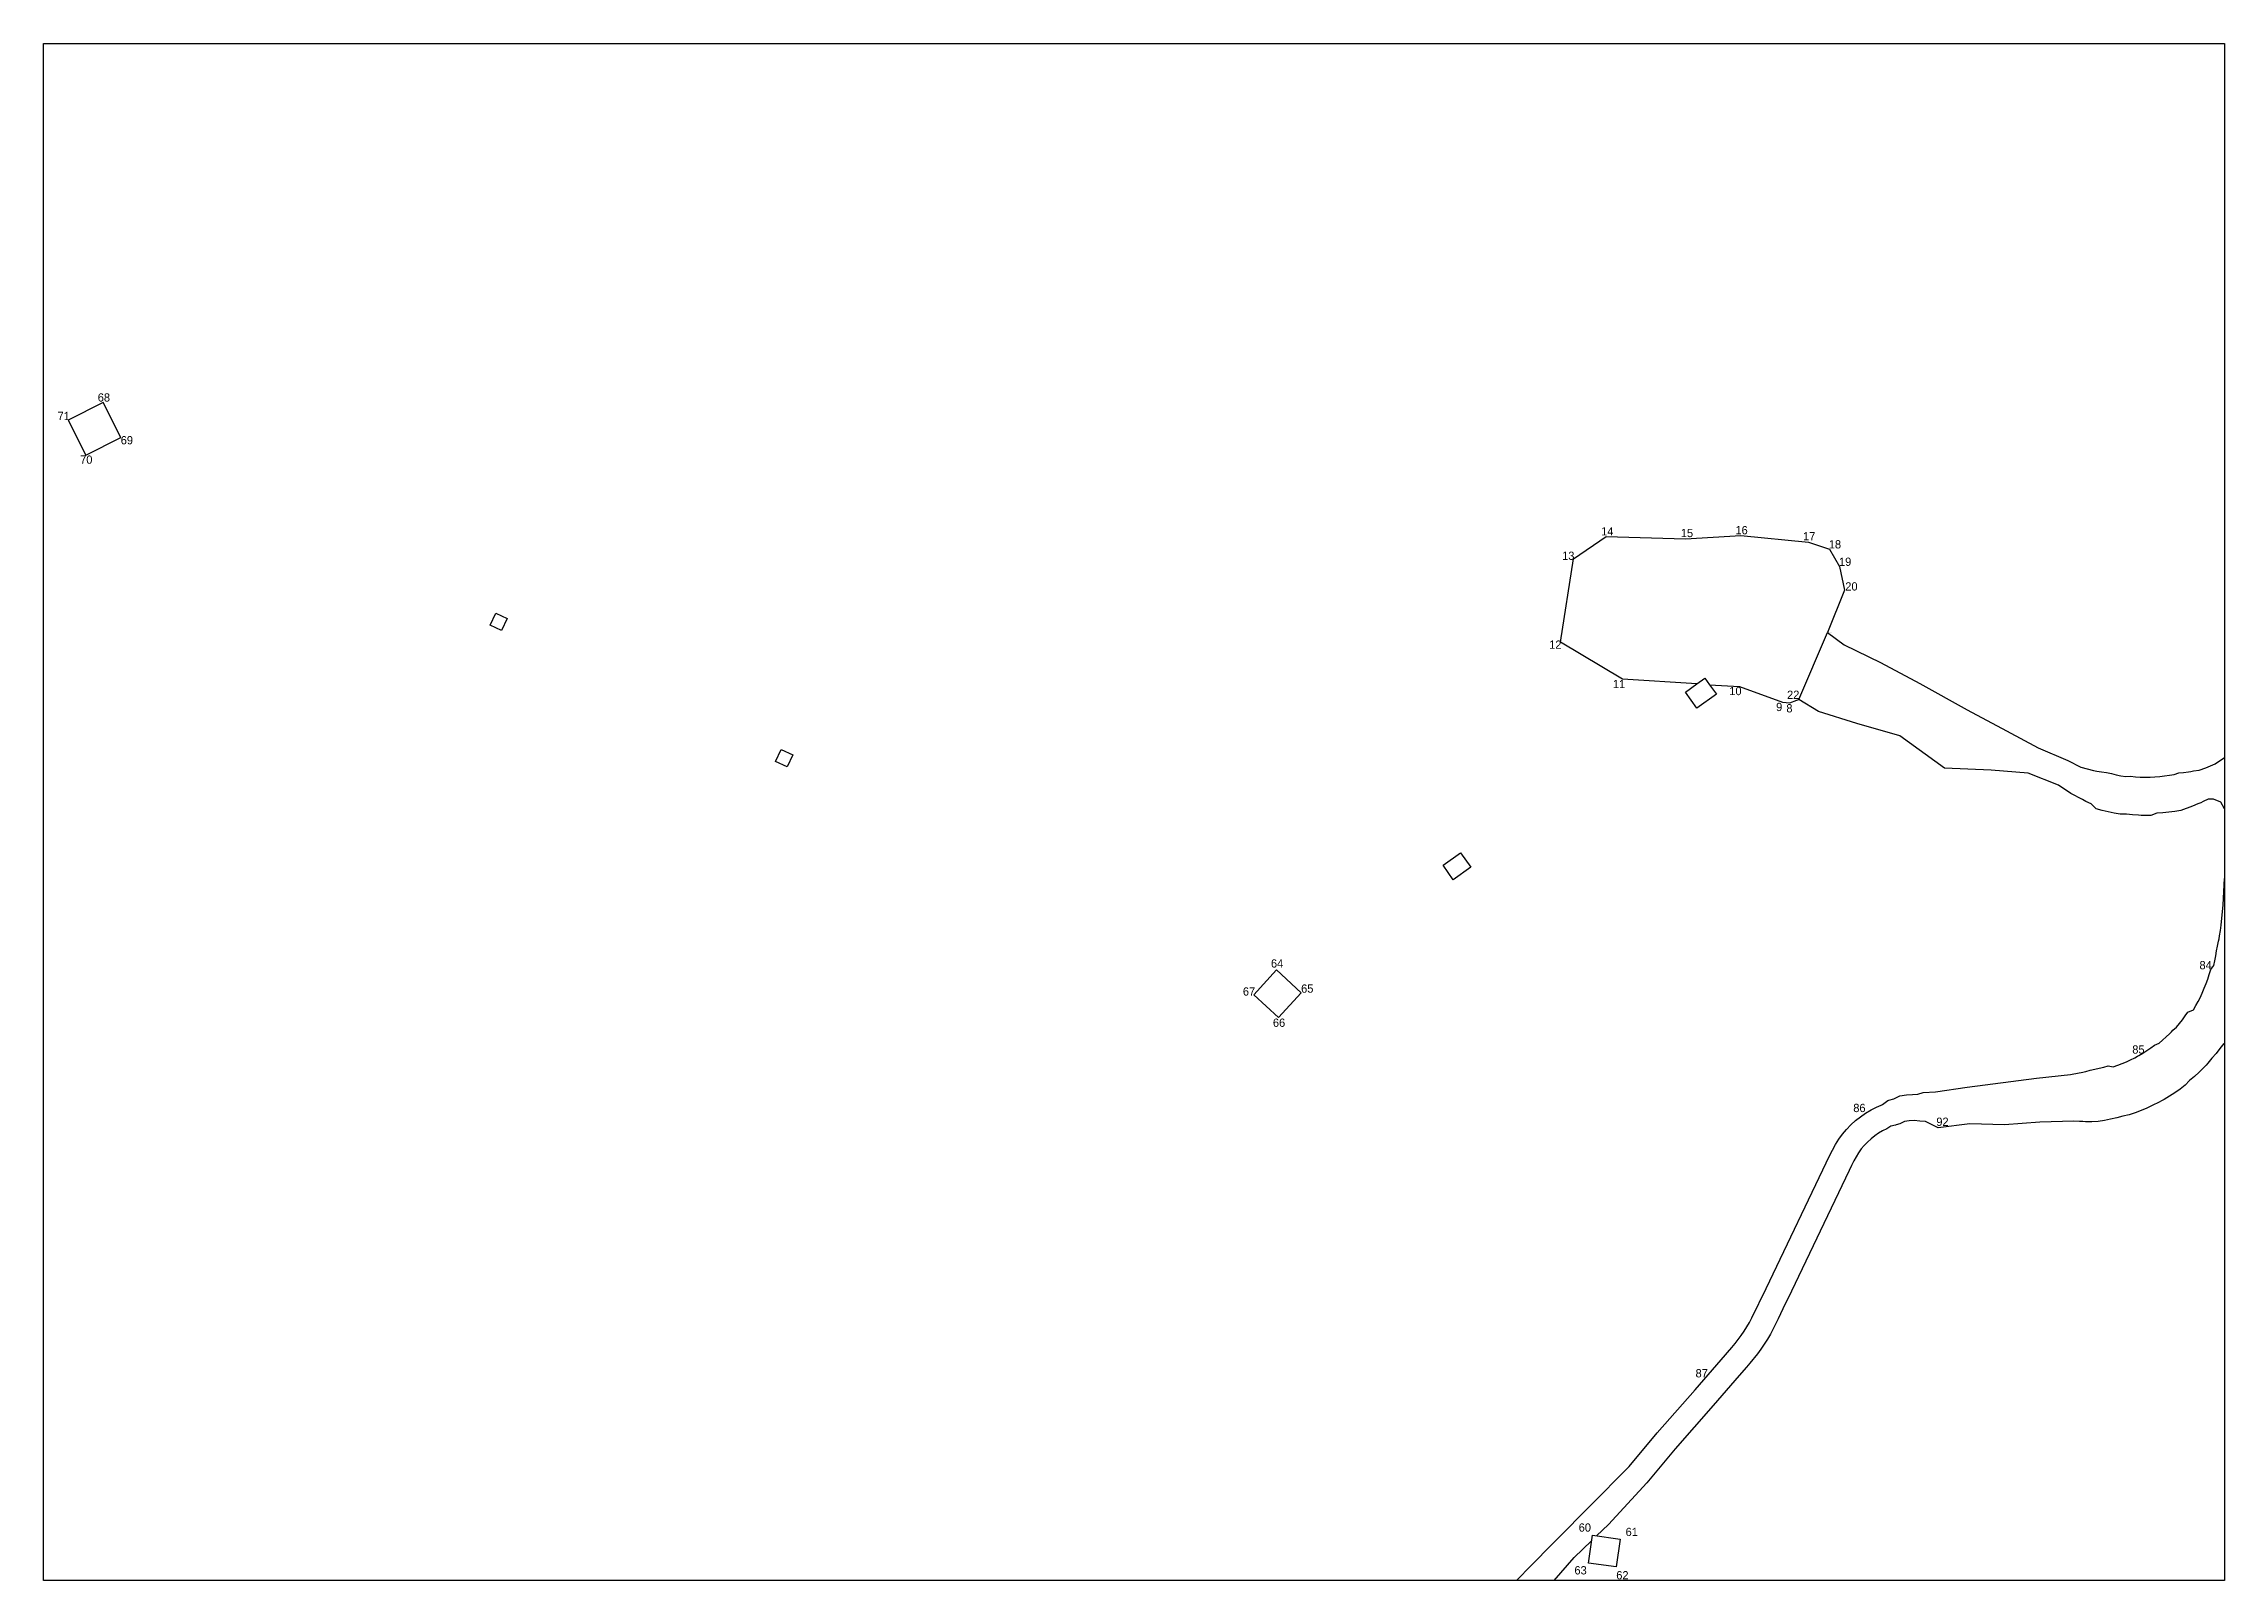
# Model space of a CAD drawing. Extents: x 543554 to 548422, y 1840562 to 1844578.
# Drawn here: x 547630 to 548422, y 1841153 to 1841711 of the extents above; entities that cross this region are included whole.
import ezdxf

# ---------------------------------------------------------------- set-up
doc = ezdxf.new("R2010")
doc.units = 0
for name, color, linetype in [('Level 1', 7, 'Continuous'), ('Level 12', 7, 'Continuous'), ('Level 30', 7, 'Continuous'), ('Level 63', 7, 'Continuous'), ('Level 7', 7, 'Continuous')]:
    doc.layers.add(name, color=color, linetype=linetype)

msp = doc.modelspace()

# ---------------------------------------------------------------- texts
at = {"layer": 'Level 1'}
for s, p in [('X=548278:273:0.4000', (548278.27, 1841497.2)), ('Y=1841497:296:0.8000', (548278.67, 1841497.07))]:
    msp.add_text(s, height=0.1, dxfattribs=at).set_placement(p)
at = {"layer": 'Level 12'}
for s, p in [('68', (547649.66, 1841581.22)), ('71', (547635.06, 1841574.5)), ('69', (547658.01, 1841565.68)), ('70', (547643.27, 1841558.63)), ('14', (548195.97, 1841532.56)), ('15', (548224.91, 1841531.95)), ('16', (548244.76, 1841532.97)), ('17', (548269.32, 1841530.77)), ('13', (548181.78, 1841523.67)), ('18', (548278.68, 1841527.83)), ('19', (548282.39, 1841521.5)), ('20', (548284.68, 1841512.54)), ('12', (548177.08, 1841491.37)), ('11', (548200.23, 1841477.06)), ('10', (548242.53, 1841474.5)), ('22', (548263.52, 1841473.14)), ('9', (548259.54, 1841468.71)), ('8', (548263.26, 1841468.23)), ('64', (548075.97, 1841375.47)), ('84', (548413.38, 1841374.85)), ('67', (548065.77, 1841365.28)), ('65', (548086.94, 1841366.34)), ('66', (548076.68, 1841353.93)), ('85', (548388.96, 1841344.19)), ('86', (548287.58, 1841322.94)), ('92', (548317.75, 1841317.93)), ('87', (548230.26, 1841226.49)), ('60', (548187.8, 1841170.42)), ('61', (548204.84, 1841168.82)), ('63', (548186.26, 1841154.87)), ('62', (548201.45, 1841153.08))]:
    msp.add_text(s, height=3, dxfattribs=at).set_placement(p)

# ---------------------------------------------------------------- linework, layer by layer
at = {"layer": 'Level 30'}
for p, q in [((548267.74, 1841472.86), (548278.27, 1841497.3)), ((548417.91, 1841342.53), (548416.47, 1841340.72)), ((548419.39, 1841344.28), (548417.91, 1841342.53)), ((548420.81, 1841346.08), (548419.39, 1841344.28)), ((548422.18, 1841347.93), (548420.81, 1841346.08)), ((548409.76, 1841334.44), (548408.21, 1841332.67)), ((548411.51, 1841335.93), (548409.76, 1841334.44)), ((548413.22, 1841337.47), (548411.51, 1841335.93)), ((548414.87, 1841339.07), (548413.22, 1841337.47)), ((548415.75, 1841339.96), (548414.87, 1841339.07)), ((548416.47, 1841340.72), (548415.75, 1841339.96)), ((548396.4, 1841325.4), (548394.3, 1841324.42)), ((548398.47, 1841326.44), (548396.4, 1841325.4)), ((548399.83, 1841327.18), (548398.47, 1841326.44)), ((548400.5, 1841327.56), (548399.83, 1841327.18)), ((548402.49, 1841328.74), (548400.5, 1841327.56)), ((548404.44, 1841329.99), (548402.49, 1841328.74)), ((548406.35, 1841331.3), (548404.44, 1841329.99)), ((548408.21, 1841332.67), (548406.35, 1841331.3)), ((548300.88, 1841317.61), (548299.75, 1841316.88)), ((548301.24, 1841317.76), (548300.88, 1841317.61)), ((548302.9, 1841318.19), (548301.24, 1841317.76)), ((548303.2, 1841318.28), (548302.9, 1841318.19)), ((548304.55, 1841318.65), (548303.2, 1841318.28)), ((548306.14, 1841319.48), (548304.55, 1841318.65)), ((548307.87, 1841319.72), (548306.14, 1841319.48)), ((548309.73, 1841319.86), (548307.87, 1841319.72)), ((548311.75, 1841319.66), (548309.73, 1841319.86)), ((548313.77, 1841319.55), (548311.75, 1841319.66)), ((548318.41, 1841317.26), (548313.77, 1841319.55)), ((548329.93, 1841318.69), (548318.41, 1841317.26)), ((548342.47, 1841318.25), (548329.93, 1841318.69)), ((548355.34, 1841319.24), (548342.47, 1841318.25)), ((548367.76, 1841319.63), (548355.34, 1841319.24)), ((548369.78, 1841319.52), (548367.76, 1841319.63)), ((548370.95, 1841319.46), (548369.78, 1841319.52)), ((548371.91, 1841319.43), (548370.95, 1841319.46)), ((548374.22, 1841319.41), (548371.91, 1841319.43)), ((548376.53, 1841319.48), (548374.22, 1841319.41)), ((548378.81, 1841319.84), (548376.53, 1841319.48)), ((548381.07, 1841320.31), (548378.81, 1841319.84)), ((548383.32, 1841320.84), (548381.07, 1841320.31)), ((548385.54, 1841321.46), (548383.32, 1841320.84)), ((548387.82, 1841321.92), (548385.54, 1841321.46)), ((548390.01, 1841322.68), (548387.82, 1841321.92)), ((548392.17, 1841323.52), (548390.01, 1841322.68)), ((548394.3, 1841324.42), (548392.17, 1841323.52)), ((548290.49, 1841309.52), (548289.48, 1841308.15)), ((548291.59, 1841310.83), (548290.49, 1841309.52)), ((548292.77, 1841312.05), (548291.59, 1841310.83)), ((548294.03, 1841313.2), (548292.77, 1841312.05)), ((548295.36, 1841314.26), (548294.03, 1841313.2)), ((548296.77, 1841315.23), (548295.36, 1841314.26)), ((548298.23, 1841316.1), (548296.77, 1841315.23)), ((548299.75, 1841316.88), (548298.23, 1841316.1)), ((548286.06, 1841301.69), (548263.74, 1841255.04)), ((548286.92, 1841303.49), (548286.06, 1841301.69)), ((548287.75, 1841305.21), (548286.92, 1841303.49)), ((548288.57, 1841306.71), (548287.75, 1841305.21)), ((548289.48, 1841308.15), (548288.57, 1841306.71)), ((548263.74, 1841255.04), (548262.87, 1841253.24)), ((548260.28, 1841247.83), (548258.46, 1841244.1)), ((548262.87, 1841253.24), (548260.28, 1841247.83)), ((548255.21, 1841238.54), (548254, 1841236.77)), ((548256.35, 1841240.36), (548255.21, 1841238.54)), ((548257.44, 1841242.21), (548256.35, 1841240.36)), ((548258.46, 1841244.1), (548257.44, 1841242.21)), ((548248.73, 1841230.18), (548246.11, 1841227.15)), ((548250.04, 1841231.69), (548248.73, 1841230.18)), ((548252.74, 1841235.03), (548250.04, 1841231.69)), ((548254, 1841236.77), (548252.74, 1841235.03)), ((548246.11, 1841227.15), (548236.7, 1841216.29)), ((548236.7, 1841216.29), (548222.91, 1841200.55)), ((548222.91, 1841200.55), (548212.57, 1841188.21)), ((548212.57, 1841188.21), (548198.6, 1841172.97)), ((548186.14, 1841161.03), (548192.49, 1841167.12)), ((548198.6, 1841172.97), (548194.33, 1841168.88)), ((548178.84, 1841152.7), (548186.14, 1841161.03))]:
    msp.add_line(p, q, dxfattribs=at)
for points in [[(547658.01, 1841568.15), (547651.66, 1841580.85), (547638.96, 1841574.5), (547645.31, 1841561.8), (547658.01, 1841568.15)], [(548230.76, 1841478.6), (548203.73, 1841480.33), (548181.15, 1841493.78), (548185.97, 1841524.1), (548197.83, 1841532.13), (548226.57, 1841531.31), (548246.66, 1841532.57), (548271.25, 1841530.1), (548278.98, 1841527.63), (548282.55, 1841521.23), (548284.4, 1841512.69), (548278.27, 1841497.3)], [(547798.44, 1841502.36), (547796.38, 1841498.02), (547792.23, 1841499.99), (547794.28, 1841504.33), (547798.44, 1841502.36)], [(548278.27, 1841497.3), (548284.23, 1841492.84), (548297.41, 1841486.41), (548311.77, 1841478.69), (548328.91, 1841469.16), (548343.2, 1841461.48), (548354.73, 1841455.4), (548365.54, 1841450.71), (548370.3, 1841448.31), (548374.91, 1841447.17), (548376.05, 1841446.92), (548377.82, 1841446.57), (548379.64, 1841446.42), (548381.35, 1841445.96), (548383.08, 1841445.56), (548384.82, 1841445.21), (548386.57, 1841444.93), (548388.37, 1841445.01), (548390.12, 1841444.84), (548391.88, 1841444.73), (548393.65, 1841444.68), (548395.41, 1841444.68), (548397.17, 1841444.81), (548398.93, 1841444.94), (548400.68, 1841445.12), (548402.43, 1841445.36), (548404.16, 1841445.66), (548405.84, 1841446.21), (548407.61, 1841446.38), (548409.38, 1841446.62), (548410.27, 1841446.75), (548411.26, 1841446.93), (548413.24, 1841447.29), (548415.74, 1841448.12), (548419.13, 1841449.55), (548422.43, 1841451.8)], [(548235.36, 1841478.31), (548237.85, 1841474.81), (548230.75, 1841469.77), (548226.58, 1841475.64), (548230.76, 1841478.6)], [(548230.76, 1841478.6), (548233.68, 1841480.68), (548235.36, 1841478.31)], [(548235.36, 1841478.31), (548246.19, 1841477.62), (548261.9, 1841471.93), (548264.49, 1841471.66), (548267.09, 1841472.62), (548267.74, 1841472.86)], [(548422.43, 1841433.21), (548421.17, 1841435.55), (548418.47, 1841436.73), (548416.58, 1841436.66), (548414.75, 1841435.82), (548413.83, 1841435.4), (548412.83, 1841434.96), (548410.79, 1841434.14), (548406.64, 1841432.61), (548404.46, 1841432.23), (548402.28, 1841431.93), (548400.09, 1841431.7), (548397.89, 1841431.55), (548395.7, 1841430.77), (548393.47, 1841430.76), (548392.2, 1841430.79), (548391.24, 1841430.83), (548389.02, 1841430.97), (548386.8, 1841431.18), (548384.56, 1841431.26), (548382.36, 1841431.62), (548380.17, 1841432.06), (548377.99, 1841432.57), (548375.83, 1841433.15), (548374.06, 1841434.95), (548372.07, 1841435.89), (548370.82, 1841436.53), (548366.63, 1841438.77), (548362.12, 1841441.81), (548351.15, 1841446.1), (548337.71, 1841447.21), (548320.74, 1841447.95), (548304.46, 1841459.7), (548288.85, 1841464.18), (548274.89, 1841468.55), (548267.74, 1841472.86)], [(547902.21, 1841452.78), (547900.15, 1841448.45), (547895.99, 1841450.42), (547898.05, 1841454.75), (547902.21, 1841452.78)], [(548422.43, 1841433.21), (548422.05, 1841433.91)], [(548148.58, 1841411.94), (548142.22, 1841407.42), (548138.52, 1841412.64), (548144.88, 1841417.16), (548148.58, 1841411.94)], [(548415.77, 1841369.63), (548416.36, 1841371.29), (548416.88, 1841372.98), (548417.46, 1841374.71), (548418.62, 1841376.21), (548418.98, 1841377.97), (548419.28, 1841379.73), (548419.52, 1841381.51), (548419.95, 1841383.28), (548420.33, 1841385.06), (548420.49, 1841385.96), (548420.65, 1841386.96), (548420.97, 1841388.95), (548421.29, 1841390.94), (548422.01, 1841398.3), (548422.43, 1841407.88)], [(548086.94, 1841366.34), (548077.96, 1841374.6), (548069.7, 1841365.62), (548078.67, 1841357.36), (548086.94, 1841366.34)], [(548165.15, 1841152.7), (548167.23, 1841154.74), (548168.59, 1841156.21), (548191.76, 1841179.55), (548206.08, 1841194.13), (548216.29, 1841206.28), (548230.11, 1841221.98), (548239.53, 1841232.85), (548243.45, 1841237.39), (548244.64, 1841238.81), (548245.79, 1841240.27), (548246.88, 1841241.78), (548247.92, 1841243.31), (548248.91, 1841244.88), (548249.85, 1841246.49), (548250.74, 1841248.12), (548255.88, 1841258.8), (548279.07, 1841307.25), (548279.97, 1841309.13), (548281.07, 1841311.13), (548282.29, 1841313.06), (548283.64, 1841314.9), (548285.12, 1841316.65), (548286.7, 1841318.3), (548288.39, 1841319.83), (548290.18, 1841321.26), (548292.06, 1841322.55), (548294.02, 1841323.73), (548296.06, 1841324.76), (548297.68, 1841325.48), (548298.16, 1841325.67), (548300.09, 1841327.15), (548300.49, 1841327.27), (548302.34, 1841327.78), (548304.52, 1841328.84), (548306.88, 1841329.17), (548309.06, 1841329.35), (548311.05, 1841329.49), (548313.02, 1841330.02), (548317.48, 1841330.33), (548328.98, 1841331.99), (548354.19, 1841335.32), (548366.56, 1841336.55), (548369.68, 1841337.17), (548370.38, 1841337.33), (548372.03, 1841337.75), (548373.66, 1841338.23), (548375.31, 1841338.53), (548376.95, 1841338.86), (548378.58, 1841339.25), (548380.2, 1841339.7), (548382.06, 1841339.4), (548383.67, 1841339.96), (548385.25, 1841340.57), (548386.82, 1841341.24), (548388.36, 1841341.95), (548389.88, 1841342.72), (548390.88, 1841343.26), (548391.37, 1841343.54), (548392.84, 1841344.41), (548394.27, 1841345.33), (548395.68, 1841346.29), (548397.05, 1841347.3), (548398.69, 1841347.98), (548400, 1841349.09), (548401.28, 1841350.24), (548402.52, 1841351.43), (548403.17, 1841352.1), (548403.71, 1841352.67), (548405.01, 1841353.82), (548406.12, 1841355.13), (548407.19, 1841356.49), (548408.22, 1841357.87), (548409.19, 1841359.3), (548411.15, 1841360.11), (548412.05, 1841361.63), (548412.9, 1841363.18), (548413.7, 1841364.76), (548414.61, 1841366.73), (548415.14, 1841367.98), (548415.77, 1841369.63)]]:
    msp.add_lwpolyline(points, dxfattribs=at)
msp.add_lwpolyline([(548192.77, 1841169.1), (548202.87, 1841167.67), (548201.45, 1841157.57), (548191.34, 1841159)], close=True, dxfattribs=at)
at = {"layer": 'Level 63'}
msp.add_lwpolyline([(547629.99, 1841711.35), (548422.43, 1841711.35), (548422.43, 1841152.7), (547629.99, 1841152.7), (547629.99, 1841711.35)], dxfattribs=at)
at = {"layer": 'Level 7'}
for p, q in [((547651.66, 1841580.85), (547651.66, 1841580.85)), ((547638.96, 1841574.5), (547638.96, 1841574.5)), ((547658.01, 1841568.15), (547658.01, 1841568.15)), ((547645.31, 1841561.8), (547645.31, 1841561.8)), ((548197.83, 1841532.13), (548197.83, 1841532.13)), ((548226.57, 1841531.31), (548226.57, 1841531.31)), ((548246.66, 1841532.57), (548246.66, 1841532.57)), ((548186.07, 1841523.91), (548186.07, 1841523.91)), ((548271.25, 1841530.1), (548271.25, 1841530.1)), ((548278.98, 1841527.63), (548278.98, 1841527.63)), ((548282.55, 1841521.23), (548282.55, 1841521.23)), ((548284.4, 1841512.69), (548284.4, 1841512.69)), ((548181.15, 1841493.78), (548181.15, 1841493.78)), ((548203.73, 1841480.33), (548203.73, 1841480.33)), ((548246.19, 1841477.62), (548246.19, 1841477.62)), ((548261.9, 1841471.93), (548261.9, 1841471.93)), ((548264.49, 1841471.66), (548264.49, 1841471.66)), ((548267.74, 1841472.86), (548267.74, 1841472.86)), ((548077.96, 1841374.6), (548077.96, 1841374.6)), ((548417.46, 1841374.71), (548417.46, 1841374.71)), ((548069.7, 1841365.62), (548069.7, 1841365.62)), ((548086.94, 1841366.34), (548086.94, 1841366.34)), ((548078.67, 1841357.36), (548078.67, 1841357.36)), ((548392.11, 1841343.98), (548392.11, 1841343.98)), ((548291.66, 1841322.28), (548291.66, 1841322.28)), ((548318.41, 1841317.26), (548318.41, 1841317.26)), ((548233.51, 1841225.91), (548233.51, 1841225.91)), ((548192.77, 1841169.1), (548192.77, 1841169.1)), ((548202.87, 1841167.67), (548202.87, 1841167.67)), ((548191.34, 1841159), (548191.34, 1841159)), ((548201.45, 1841157.57), (548201.45, 1841157.57))]:
    msp.add_line(p, q, dxfattribs=at)

msp.set_redraw_order([(e.dxf.handle, doc.entitydb.next_handle()) for e in msp.query("TEXT MTEXT ATTDEF DIMENSION ARC_DIMENSION")])  # texts and dimensions are drawn at this point

doc.saveas('drawing.dxf')
